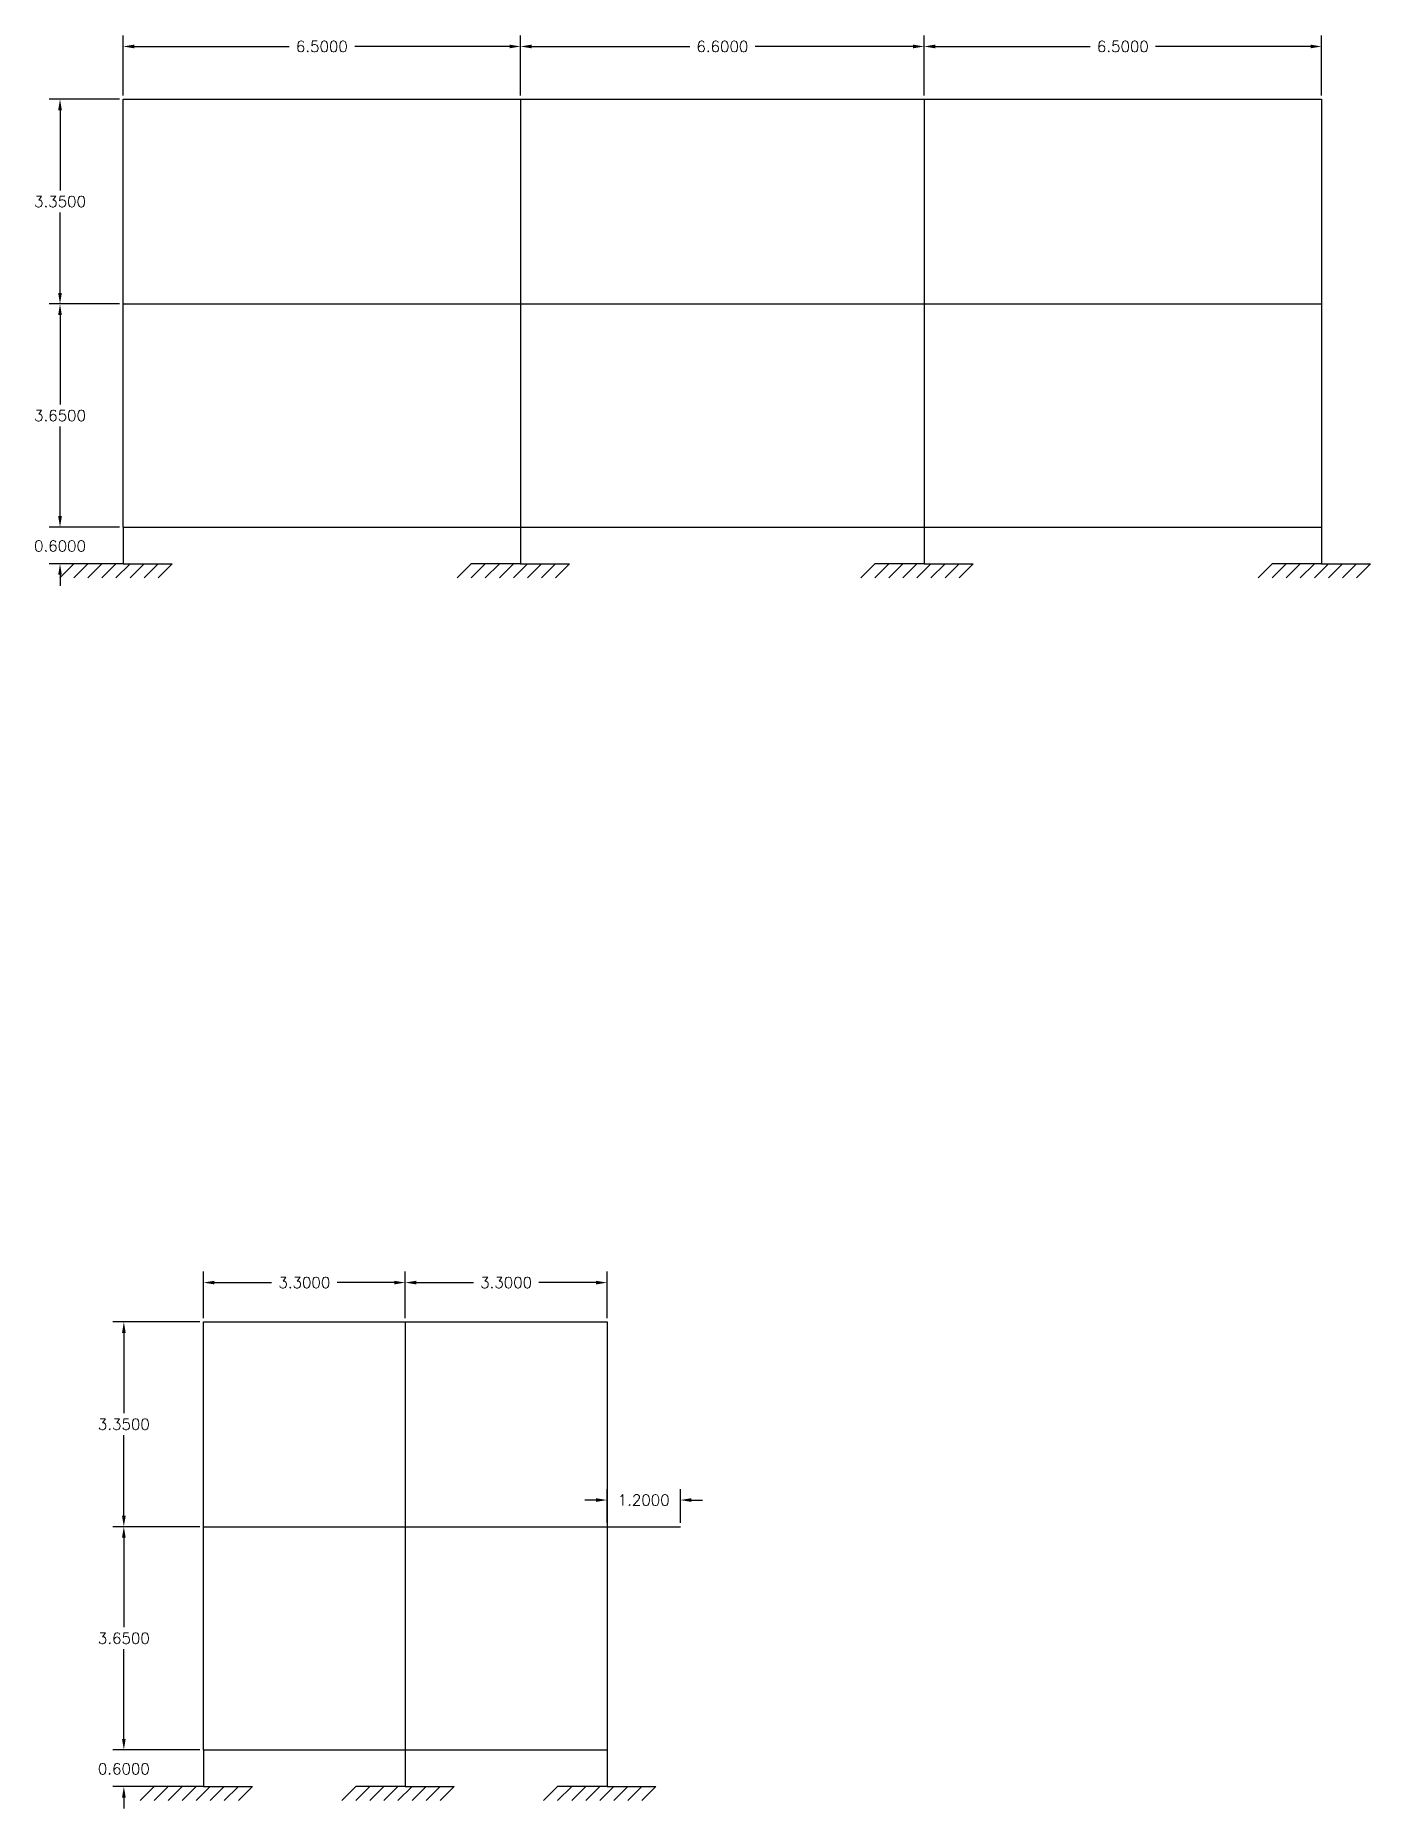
# Model space of a CAD drawing. Header units: metres. Extents: x -45.5 to 19.6, y -1 to 28.3.
# Drawn here: x -45.46 to -23.62, y -0.96 to 28.04 of the extents above; entities that cross this region are included whole.
import ezdxf

# ---------------------------------------------------------------- set-up
doc = ezdxf.new("R2010")
doc.units = ezdxf.units.M
doc.styles.get("Standard").update_dxf_attribs({"font": 'simplex.shx'})
doc.dimstyles.get("Standard").update_dxf_attribs({"dimtxt": 0.18, "dimasz": 0.18, "dimexe": 0.18, "dimexo": 0.0625, "dimgap": 0.09, "dimtad": 0, "dimtih": 1, "dimtoh": 1, "dimdec": 4, "dimzin": 0, "dimdsep": 46, "dimtxsty": 'Standard', "dimcen": 0.09, "dimadec": 0, "dimazin": 0, "dimtfac": 1, "dimtdec": 4, "dimtofl": 0, "dimtmove": 0, "dimatfit": 3, "dimfxl": 1, "dimtolj": 1, "dimtzin": 0, "dimarcsym": 0})

msp = doc.modelspace()

# ---------------------------------------------------------------- blocks, each defined once
blk = doc.blocks.new('*D58')
at = {"color": 0, "lineweight": -2, "transparency": 16777216}
for p, q in [((-44.013, 0.18), (-44.013, 0.36)), ((-42.773, 0), (-44.193, 0)), ((-42.773, -0.6), (-44.193, -0.6)), ((-44.013, -0.78), (-44.013, -0.96))]:
    blk.add_line(p, q, dxfattribs=at)
at = {"color": 0, "transparency": 16777216}
for points in [[(-44.043, 0.18), (-43.983, 0.18), (-44.013, 0)], [(-44.043, -0.78), (-43.983, -0.78), (-44.013, -0.6)]]:
    blk.add_solid(points, dxfattribs=at)
at = {"layer": 'Defpoints', "color": 0, "transparency": 16777216}
for p in [(-44.013, 0), (-42.711, 0), (-42.711, -0.6)]:
    blk.add_point(p, dxfattribs=at)
at = {"color": 0, "transparency": 16777216, "insert": (-44.013, -0.311), "char_height": 0.18, "attachment_point": 5}
blk.add_mtext('\\A1;0.6000', dxfattribs=at)
blk = doc.blocks.new('*D59')
at = {"color": 0, "lineweight": -2, "transparency": 16777216}
for p, q in [((-42.773, 3.65), (-44.193, 3.65)), ((-44.013, 3.47), (-44.013, 2.005)), ((-44.013, 0.18), (-44.013, 1.645)), ((-42.773, 0), (-44.193, 0))]:
    blk.add_line(p, q, dxfattribs=at)
at = {"color": 0, "transparency": 16777216}
for points in [[(-44.043, 3.47), (-43.983, 3.47), (-44.013, 3.65)], [(-44.043, 0.18), (-43.983, 0.18), (-44.013, 0)]]:
    blk.add_solid(points, dxfattribs=at)
at = {"layer": 'Defpoints', "color": 0, "transparency": 16777216}
for p in [(-44.013, 3.65), (-42.711, 3.65), (-42.711, 0)]:
    blk.add_point(p, dxfattribs=at)
at = {"color": 0, "transparency": 16777216, "insert": (-44.013, 1.825), "char_height": 0.18, "attachment_point": 5}
blk.add_mtext('\\A1;3.6500', dxfattribs=at)
blk = doc.blocks.new('*D60')
at = {"color": 0, "lineweight": -2, "transparency": 16777216}
for p, q in [((-42.773, 7), (-44.193, 7)), ((-44.013, 6.82), (-44.013, 5.505)), ((-44.013, 3.83), (-44.013, 5.145)), ((-42.773, 3.65), (-44.193, 3.65))]:
    blk.add_line(p, q, dxfattribs=at)
at = {"color": 0, "transparency": 16777216}
for points in [[(-44.043, 6.82), (-43.983, 6.82), (-44.013, 7)], [(-44.043, 3.83), (-43.983, 3.83), (-44.013, 3.65)]]:
    blk.add_solid(points, dxfattribs=at)
at = {"layer": 'Defpoints', "color": 0, "transparency": 16777216}
for p in [(-44.013, 7), (-42.711, 7), (-42.711, 3.65)]:
    blk.add_point(p, dxfattribs=at)
at = {"color": 0, "transparency": 16777216, "insert": (-44.013, 5.325), "char_height": 0.18, "attachment_point": 5}
blk.add_mtext('\\A1;3.3500', dxfattribs=at)
blk = doc.blocks.new('*D61')
at = {"color": 0, "lineweight": -2, "transparency": 16777216}
for p, q in [((-42.711, 7.062), (-42.711, 7.823)), ((-42.531, 7.643), (-41.597, 7.643)), ((-39.591, 7.643), (-40.525, 7.643)), ((-39.411, 7.062), (-39.411, 7.823))]:
    blk.add_line(p, q, dxfattribs=at)
at = {"color": 0, "transparency": 16777216}
for points in [[(-42.531, 7.673), (-42.531, 7.613), (-42.711, 7.643)], [(-39.591, 7.673), (-39.591, 7.613), (-39.411, 7.643)]]:
    blk.add_solid(points, dxfattribs=at)
at = {"layer": 'Defpoints', "color": 0, "transparency": 16777216}
for p in [(-39.411, 7.643), (-42.711, 7), (-39.411, 7)]:
    blk.add_point(p, dxfattribs=at)
at = {"color": 0, "transparency": 16777216, "insert": (-41.061, 7.643), "char_height": 0.18, "attachment_point": 5}
blk.add_mtext('\\A1;3.3000', dxfattribs=at)
blk = doc.blocks.new('*D62')
at = {"color": 0, "lineweight": -2, "transparency": 16777216}
for p, q in [((-39.411, 7.062), (-39.411, 7.823)), ((-39.231, 7.643), (-38.297, 7.643)), ((-36.291, 7.643), (-37.225, 7.643)), ((-36.111, 7.062), (-36.111, 7.823))]:
    blk.add_line(p, q, dxfattribs=at)
at = {"color": 0, "transparency": 16777216}
for points in [[(-39.231, 7.673), (-39.231, 7.613), (-39.411, 7.643)], [(-36.291, 7.673), (-36.291, 7.613), (-36.111, 7.643)]]:
    blk.add_solid(points, dxfattribs=at)
at = {"layer": 'Defpoints', "color": 0, "transparency": 16777216}
for p in [(-36.111, 7.643), (-39.411, 7), (-36.111, 7)]:
    blk.add_point(p, dxfattribs=at)
at = {"color": 0, "transparency": 16777216, "insert": (-37.761, 7.643), "char_height": 0.18, "attachment_point": 5}
blk.add_mtext('\\A1;3.3000', dxfattribs=at)
blk = doc.blocks.new('*D64')
at = {"color": 0, "lineweight": -2, "transparency": 16777216}
for p, q in [((-36.291, 4.086), (-36.471, 4.086)), ((-36.111, 3.712), (-36.111, 4.266)), ((-34.911, 3.712), (-34.911, 4.266)), ((-34.731, 4.086), (-34.551, 4.086))]:
    blk.add_line(p, q, dxfattribs=at)
at = {"color": 0, "transparency": 16777216}
for points in [[(-36.291, 4.116), (-36.291, 4.056), (-36.111, 4.086)], [(-34.731, 4.116), (-34.731, 4.056), (-34.911, 4.086)]]:
    blk.add_solid(points, dxfattribs=at)
at = {"layer": 'Defpoints', "color": 0, "transparency": 16777216}
for p in [(-34.911, 4.086), (-36.111, 3.65), (-34.911, 3.65)]:
    blk.add_point(p, dxfattribs=at)
at = {"color": 0, "transparency": 16777216, "insert": (-35.511, 4.086), "char_height": 0.18, "attachment_point": 5}
blk.add_mtext('\\A1;1.2000', dxfattribs=at)
blk = doc.blocks.new('*D66')
at = {"color": 0, "lineweight": -2, "transparency": 16777216}
for p, q in [((-45.057, 20.18), (-45.057, 20.36)), ((-44.086, 20), (-45.237, 20)), ((-44.086, 19.4), (-45.237, 19.4)), ((-45.057, 19.22), (-45.057, 19.04))]:
    blk.add_line(p, q, dxfattribs=at)
at = {"color": 0, "transparency": 16777216}
for points in [[(-45.087, 20.18), (-45.027, 20.18), (-45.057, 20)], [(-45.087, 19.22), (-45.027, 19.22), (-45.057, 19.4)]]:
    blk.add_solid(points, dxfattribs=at)
at = {"layer": 'Defpoints', "color": 0, "transparency": 16777216}
for p in [(-45.057, 20), (-44.024, 20), (-44.024, 19.4)]:
    blk.add_point(p, dxfattribs=at)
at = {"color": 0, "transparency": 16777216, "insert": (-45.057, 19.691), "char_height": 0.18, "attachment_point": 5}
blk.add_mtext('\\A1;0.6000', dxfattribs=at)
blk = doc.blocks.new('*D67')
at = {"color": 0, "lineweight": -2, "transparency": 16777216}
for p, q in [((-44.086, 23.65), (-45.237, 23.65)), ((-45.057, 23.47), (-45.057, 22.005)), ((-45.057, 20.18), (-45.057, 21.645)), ((-44.086, 20), (-45.237, 20))]:
    blk.add_line(p, q, dxfattribs=at)
at = {"color": 0, "transparency": 16777216}
for points in [[(-45.087, 23.47), (-45.027, 23.47), (-45.057, 23.65)], [(-45.087, 20.18), (-45.027, 20.18), (-45.057, 20)]]:
    blk.add_solid(points, dxfattribs=at)
at = {"layer": 'Defpoints', "color": 0, "transparency": 16777216}
for p in [(-45.057, 23.65), (-44.024, 23.65), (-44.024, 20)]:
    blk.add_point(p, dxfattribs=at)
at = {"color": 0, "transparency": 16777216, "insert": (-45.057, 21.825), "char_height": 0.18, "attachment_point": 5}
blk.add_mtext('\\A1;3.6500', dxfattribs=at)
blk = doc.blocks.new('*D68')
at = {"color": 0, "lineweight": -2, "transparency": 16777216}
for p, q in [((-44.086, 27), (-45.237, 27)), ((-45.057, 26.82), (-45.057, 25.505)), ((-45.057, 23.83), (-45.057, 25.145)), ((-44.086, 23.65), (-45.237, 23.65))]:
    blk.add_line(p, q, dxfattribs=at)
at = {"color": 0, "transparency": 16777216}
for points in [[(-45.087, 26.82), (-45.027, 26.82), (-45.057, 27)], [(-45.087, 23.83), (-45.027, 23.83), (-45.057, 23.65)]]:
    blk.add_solid(points, dxfattribs=at)
at = {"layer": 'Defpoints', "color": 0, "transparency": 16777216}
for p in [(-45.057, 27), (-44.024, 27), (-44.024, 23.65)]:
    blk.add_point(p, dxfattribs=at)
at = {"color": 0, "transparency": 16777216, "insert": (-45.057, 25.325), "char_height": 0.18, "attachment_point": 5}
blk.add_mtext('\\A1;3.3500', dxfattribs=at)
blk = doc.blocks.new('*D69')
at = {"color": 0, "lineweight": -2, "transparency": 16777216}
for p, q in [((-44.024, 27.062), (-44.024, 28.042)), ((-43.844, 27.862), (-41.309, 27.862)), ((-37.704, 27.862), (-40.238, 27.862)), ((-37.524, 27.062), (-37.524, 28.042))]:
    blk.add_line(p, q, dxfattribs=at)
at = {"color": 0, "transparency": 16777216}
for points in [[(-43.844, 27.892), (-43.844, 27.832), (-44.024, 27.862)], [(-37.704, 27.892), (-37.704, 27.832), (-37.524, 27.862)]]:
    blk.add_solid(points, dxfattribs=at)
at = {"layer": 'Defpoints', "color": 0, "transparency": 16777216}
for p in [(-37.524, 27.862), (-44.024, 27), (-37.524, 27)]:
    blk.add_point(p, dxfattribs=at)
at = {"color": 0, "transparency": 16777216, "insert": (-40.774, 27.862), "char_height": 0.18, "attachment_point": 5}
blk.add_mtext('\\A1;6.5000', dxfattribs=at)
blk = doc.blocks.new('*D70')
at = {"color": 0, "lineweight": -2, "transparency": 16777216}
for p, q in [((-37.524, 27.062), (-37.524, 28.042)), ((-37.344, 27.862), (-34.759, 27.862)), ((-31.104, 27.862), (-33.688, 27.862)), ((-30.924, 27.062), (-30.924, 28.042))]:
    blk.add_line(p, q, dxfattribs=at)
at = {"color": 0, "transparency": 16777216}
for points in [[(-37.344, 27.892), (-37.344, 27.832), (-37.524, 27.862)], [(-31.104, 27.892), (-31.104, 27.832), (-30.924, 27.862)]]:
    blk.add_solid(points, dxfattribs=at)
at = {"layer": 'Defpoints', "color": 0, "transparency": 16777216}
for p in [(-30.924, 27.862), (-37.524, 27), (-30.924, 27)]:
    blk.add_point(p, dxfattribs=at)
at = {"color": 0, "transparency": 16777216, "insert": (-34.224, 27.862), "char_height": 0.18, "attachment_point": 5}
blk.add_mtext('\\A1;6.6000', dxfattribs=at)
blk = doc.blocks.new('*D71')
at = {"color": 0, "lineweight": -2, "transparency": 16777216}
for p, q in [((-30.924, 27.062), (-30.924, 28.042)), ((-30.744, 27.862), (-28.209, 27.862)), ((-24.604, 27.862), (-27.138, 27.862)), ((-24.424, 27.062), (-24.424, 28.042))]:
    blk.add_line(p, q, dxfattribs=at)
at = {"color": 0, "transparency": 16777216}
for points in [[(-30.744, 27.892), (-30.744, 27.832), (-30.924, 27.862)], [(-24.604, 27.892), (-24.604, 27.832), (-24.424, 27.862)]]:
    blk.add_solid(points, dxfattribs=at)
at = {"layer": 'Defpoints', "color": 0, "transparency": 16777216}
for p in [(-24.424, 27.862), (-30.924, 27), (-24.424, 27)]:
    blk.add_point(p, dxfattribs=at)
at = {"color": 0, "transparency": 16777216, "insert": (-27.674, 27.862), "char_height": 0.18, "attachment_point": 5}
blk.add_mtext('\\A1;6.5000', dxfattribs=at)

# ---------------------------------------------------------------- dimensions: what is measured, and where the dimension line sits
for base, p1, p2, picture, middle in [((-37.52358, 27.86216), (-44.02358, 27), (-37.52358, 27), '*D69', (-40.77358, 27.86216)), ((-30.92358, 27.86216), (-37.52358, 27), (-30.92358, 27), '*D70', (-34.22358, 27.86216)), ((-24.42358, 27.86216), (-30.92358, 27), (-24.42358, 27), '*D71', (-27.67358, 27.86216)), ((-39.411, 7.64291), (-42.711, 7), (-39.411, 7), '*D61', (-41.061, 7.64291)), ((-36.111, 7.64291), (-39.411, 7), (-36.111, 7), '*D62', (-37.761, 7.64291)), ((-34.911, 4.08642), (-36.111, 3.65), (-34.911, 3.65), '*D64', (-35.511, 4.08642))]:
    dim = msp.add_linear_dim(base=base, p1=p1, p2=p2, dimstyle='Standard')
    dim.commit()
    dim.dimension.update_dxf_attribs({"geometry": picture, "text_midpoint": middle})
for base, p1, p2, picture, middle in [((-45.05746, 27), (-44.02358, 23.65), (-44.02358, 27), '*D68', (-45.05746, 25.325)), ((-45.05746, 23.65), (-44.02358, 20), (-44.02358, 23.65), '*D67', (-45.05746, 21.825)), ((-44.01276, 7), (-42.711, 3.65), (-42.711, 7), '*D60', (-44.01276, 5.325)), ((-44.01276, 3.65), (-42.711, 0), (-42.711, 3.65), '*D59', (-44.01276, 1.825))]:
    dim = msp.add_linear_dim(base=base, p1=p1, p2=p2, angle=90, dimstyle='Standard')
    dim.commit()
    dim.dimension.update_dxf_attribs({"geometry": picture, "text_midpoint": middle})
for base, p1, p2, picture, middle in [((-45.05746, 20), (-44.02358, 19.4), (-44.02358, 20), '*D66', (-45.05746, 19.69067)), ((-44.01276, 0), (-42.711, -0.6), (-42.711, 0), '*D58', (-44.01276, -0.31071))]:
    dim = msp.add_linear_dim(base=base, p1=p1, p2=p2, angle=90, dimstyle='Standard')
    dim.commit()
    dim.dimension.update_dxf_attribs({"geometry": picture, "text_midpoint": middle, "dimtype": 160})

# ---------------------------------------------------------------- linework, layer by layer
for p, q in [((-44.02358, 23.65), (-44.02358, 27)), ((-44.02358, 27), (-37.52358, 27)), ((-37.52358, 27), (-37.52358, 23.65)), ((-37.52358, 27), (-30.92358, 27)), ((-30.92358, 27), (-30.92358, 23.65)), ((-30.92358, 27), (-24.42358, 27)), ((-24.42358, 27), (-24.42358, 23.65)), ((-44.02358, 20), (-44.02358, 23.65)), ((-44.02358, 23.65), (-37.52358, 23.65)), ((-37.52358, 23.65), (-37.52358, 20)), ((-37.52358, 23.65), (-30.92358, 23.65)), ((-30.92358, 23.65), (-30.92358, 20)), ((-30.92358, 23.65), (-24.42358, 23.65)), ((-24.42358, 23.65), (-24.42358, 20)), ((-44.02358, 20), (-37.52358, 20)), ((-44.02358, 20), (-44.02358, 19.4)), ((-37.52358, 20), (-30.92358, 20)), ((-37.52358, 20), (-37.52358, 19.4)), ((-30.92358, 20), (-24.42358, 20)), ((-30.92358, 20), (-30.92358, 19.4)), ((-24.42358, 20), (-24.42358, 19.4)), ((-44.83106, 19.4), (-45.06069, 19.17036)), ((-44.02358, 19.4), (-44.83106, 19.4)), ((-44.60142, 19.4), (-44.83106, 19.17036)), ((-44.37178, 19.4), (-44.60142, 19.17036)), ((-44.14214, 19.4), (-44.37178, 19.17036)), ((-43.9125, 19.4), (-44.14214, 19.17036)), ((-44.02358, 19.4), (-43.22358, 19.4)), ((-43.68286, 19.4), (-43.9125, 19.17036)), ((-43.45322, 19.4), (-43.68286, 19.17036)), ((-43.22358, 19.4), (-43.45322, 19.17036)), ((-38.33106, 19.4), (-38.56069, 19.17036)), ((-37.52358, 19.4), (-38.33106, 19.4)), ((-38.10142, 19.4), (-38.33106, 19.17036)), ((-37.87178, 19.4), (-38.10142, 19.17036)), ((-37.64214, 19.4), (-37.87178, 19.17036)), ((-37.4125, 19.4), (-37.64214, 19.17036)), ((-37.52358, 19.4), (-36.72358, 19.4)), ((-37.18286, 19.4), (-37.4125, 19.17036)), ((-36.95322, 19.4), (-37.18286, 19.17036)), ((-36.72358, 19.4), (-36.95322, 19.17036)), ((-31.73106, 19.4), (-31.96069, 19.17036)), ((-30.92358, 19.4), (-31.73106, 19.4)), ((-31.50142, 19.4), (-31.73106, 19.17036)), ((-31.27178, 19.4), (-31.50142, 19.17036)), ((-31.04214, 19.4), (-31.27178, 19.17036)), ((-30.8125, 19.4), (-31.04214, 19.17036)), ((-30.92358, 19.4), (-30.12358, 19.4)), ((-30.58286, 19.4), (-30.8125, 19.17036)), ((-30.35322, 19.4), (-30.58286, 19.17036)), ((-30.12358, 19.4), (-30.35322, 19.17036)), ((-25.23106, 19.4), (-25.46069, 19.17036)), ((-24.42358, 19.4), (-25.23106, 19.4)), ((-25.00142, 19.4), (-25.23106, 19.17036)), ((-24.77178, 19.4), (-25.00142, 19.17036)), ((-24.54214, 19.4), (-24.77178, 19.17036)), ((-24.3125, 19.4), (-24.54214, 19.17036)), ((-24.42358, 19.4), (-23.62358, 19.4)), ((-24.08286, 19.4), (-24.3125, 19.17036)), ((-23.85322, 19.4), (-24.08286, 19.17036)), ((-23.62358, 19.4), (-23.85322, 19.17036)), ((-42.711, 3.65), (-42.711, 7)), ((-42.711, 7), (-39.411, 7)), ((-39.411, 7), (-39.411, 3.65)), ((-39.411, 7), (-36.111, 7)), ((-36.111, 7), (-36.111, 3.65)), ((-42.711, 0), (-42.711, 3.65)), ((-42.711, 3.65), (-39.411, 3.65)), ((-39.411, 3.65), (-39.411, 0)), ((-39.411, 3.65), (-36.111, 3.65)), ((-36.111, 3.65), (-36.111, 0)), ((-36.111, 3.65), (-34.911, 3.65)), ((-42.711, 0), (-39.411, 0)), ((-42.711, 0), (-42.711, -0.6)), ((-39.411, 0), (-36.111, 0)), ((-39.411, 0), (-39.411, -0.6)), ((-36.111, 0), (-36.111, -0.6)), ((-43.51847, -0.6), (-43.74811, -0.82964)), ((-42.711, -0.6), (-43.51847, -0.6)), ((-43.28883, -0.6), (-43.51847, -0.82964)), ((-43.05919, -0.6), (-43.28883, -0.82964)), ((-42.82956, -0.6), (-43.05919, -0.82964)), ((-42.59992, -0.6), (-42.82956, -0.82964)), ((-42.711, -0.6), (-41.911, -0.6)), ((-42.37028, -0.6), (-42.59992, -0.82964)), ((-42.14064, -0.6), (-42.37028, -0.82964)), ((-41.911, -0.6), (-42.14064, -0.82964)), ((-40.21847, -0.6), (-40.44811, -0.82964)), ((-39.411, -0.6), (-40.21847, -0.6)), ((-39.98883, -0.6), (-40.21847, -0.82964)), ((-39.75919, -0.6), (-39.98883, -0.82964)), ((-39.52956, -0.6), (-39.75919, -0.82964)), ((-39.29992, -0.6), (-39.52956, -0.82964)), ((-39.411, -0.6), (-38.611, -0.6)), ((-39.07028, -0.6), (-39.29992, -0.82964)), ((-38.84064, -0.6), (-39.07028, -0.82964)), ((-38.611, -0.6), (-38.84064, -0.82964)), ((-36.91847, -0.6), (-37.14811, -0.82964)), ((-36.111, -0.6), (-36.91847, -0.6)), ((-36.68883, -0.6), (-36.91847, -0.82964)), ((-36.45919, -0.6), (-36.68883, -0.82964)), ((-36.22956, -0.6), (-36.45919, -0.82964)), ((-35.99992, -0.6), (-36.22956, -0.82964)), ((-36.111, -0.6), (-35.311, -0.6)), ((-35.77028, -0.6), (-35.99992, -0.82964)), ((-35.54064, -0.6), (-35.77028, -0.82964)), ((-35.311, -0.6), (-35.54064, -0.82964))]:
    msp.add_line(p, q)

msp.set_redraw_order([(e.dxf.handle, doc.entitydb.next_handle()) for e in msp.query("TEXT MTEXT ATTDEF DIMENSION ARC_DIMENSION")])  # texts and dimensions are drawn at this point

doc.saveas('drawing.dxf')
